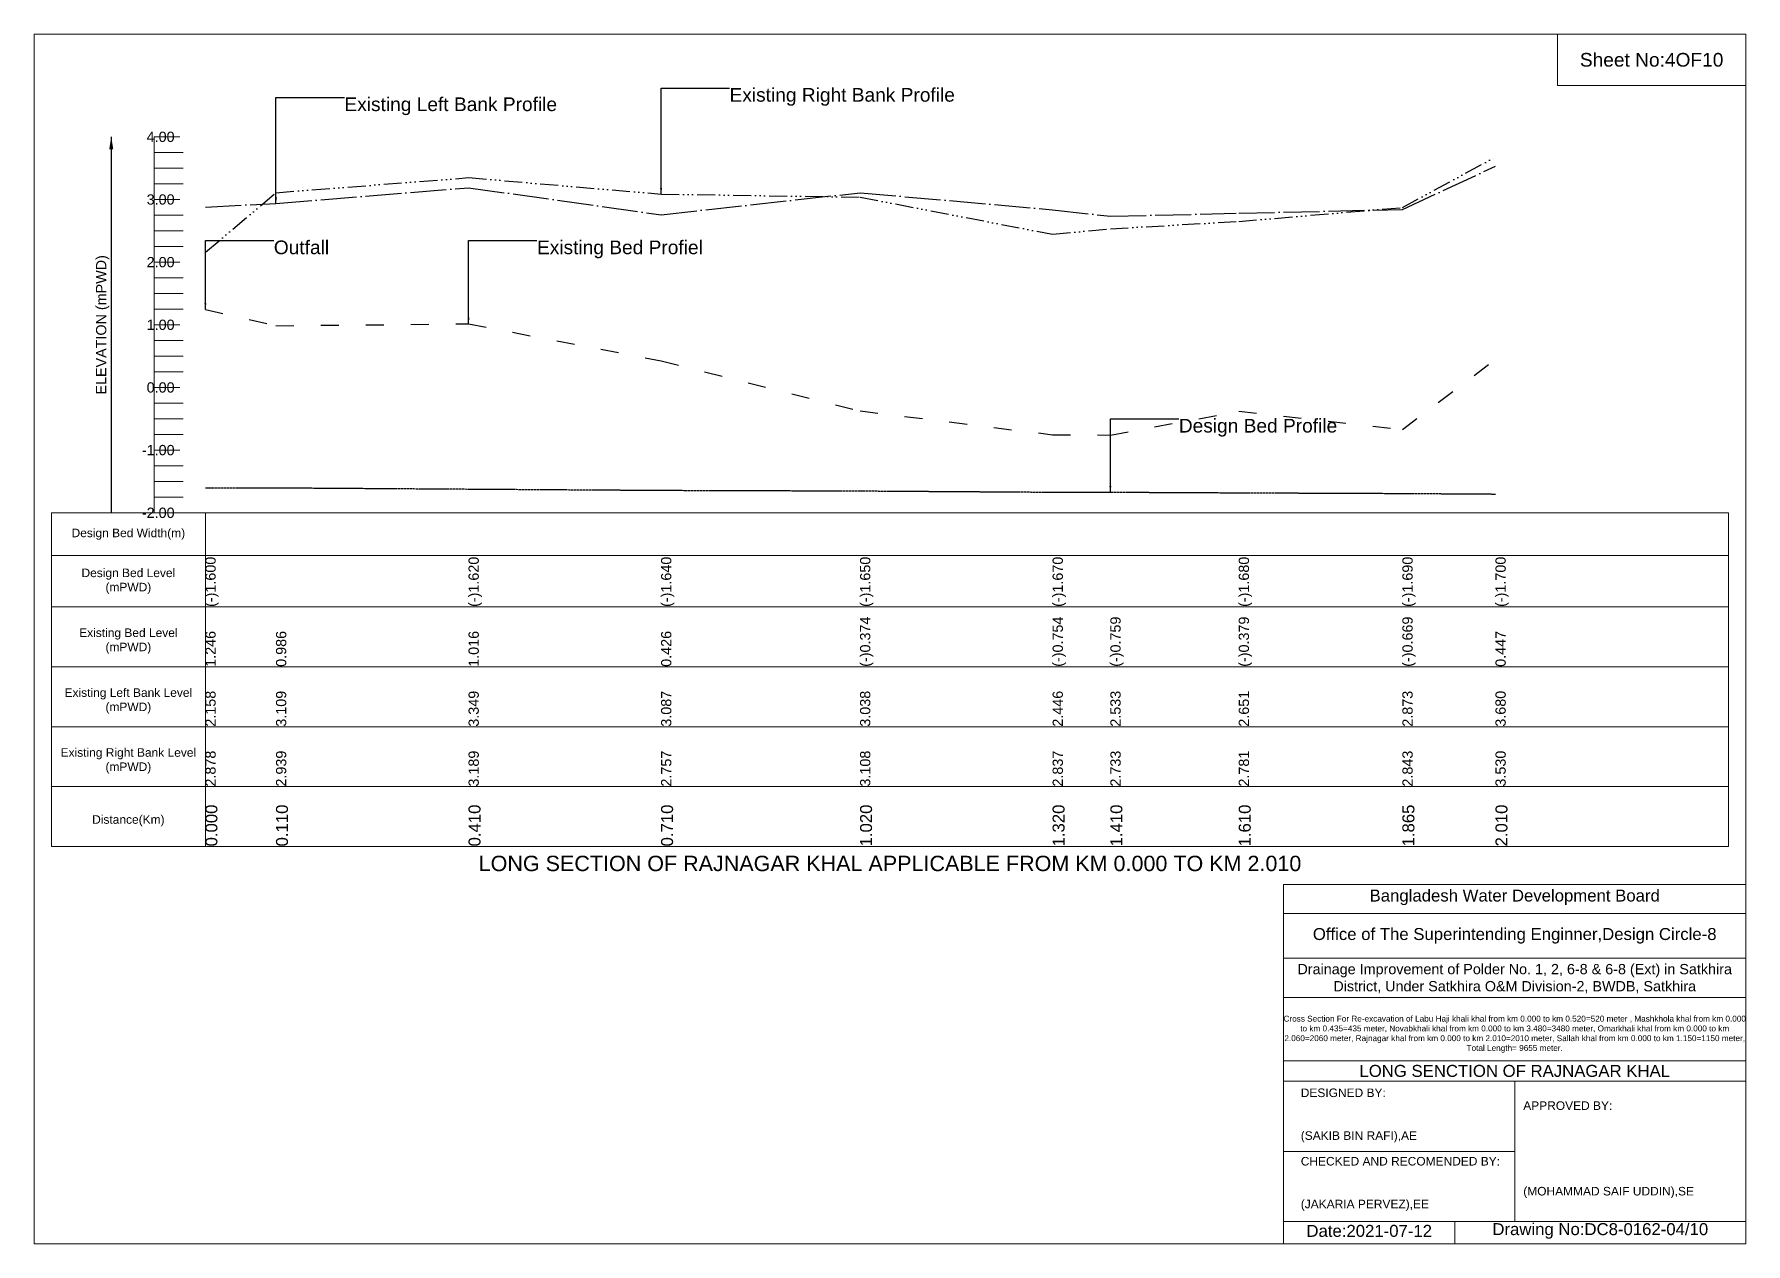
# Model space of a CAD drawing. Header units: inches. Extents: x 91000 to 648000, y -5656 to 141.
# Drawn here: x 500000 to 508000, y -5656 to 0 of the extents above; entities that cross this region are included whole.
import ezdxf

# ---------------------------------------------------------------- set-up
doc = ezdxf.new("R2010")
doc.units = ezdxf.units.IN
doc.header["$LTSCALE"] = 7
doc.header["$MEASUREMENT"] = 0
for name, pattern in [('ACAD_ISO03W100', [30, 12, -18]), ('ACAD_ISO04W100', [30, 24, -3, 0, -3]), ('ACAD_ISO14W100', [24, 12, -3, 0, -3, 0, -3, 0, -3]), ('CENTER', [2, 1.25, -0.25, 0.25, -0.25])]:
    doc.linetypes.add(name, pattern=pattern)
for name, color, linetype, lineweight in [('Cross Section Labels', 7, 'Continuous', 9), ('Design Bed Level Long Section', 7, 'CENTER', 25), ('Existing Bed Level for Long Section', 7, 'ACAD_ISO03W100', 25), ('Existing Left Bank of Long section', 7, 'ACAD_ISO04W100', 25), ('Existing Right Bank of Long Section', 7, 'ACAD_ISO14W100', 25), ('Long Section Border', 7, 'Continuous', 9), ('Long Section Labels', 7, 'Continuous', 9), ('Vscale for Long Section', 7, 'Continuous', 9)]:
    doc.layers.add(name, color=color, linetype=linetype, lineweight=lineweight)
doc.styles.get("Standard").update_dxf_attribs({"font": 'arial.ttf'})
doc.dimstyles.get("Standard").update_dxf_attribs({"dimtxt": 0.18, "dimasz": 0.18, "dimexe": 0.18, "dimexo": 0.0625, "dimgap": 0.09, "dimtad": 0, "dimtih": 1, "dimtoh": 1, "dimdec": 4, "dimzin": 0, "dimdsep": 46, "dimtxsty": 'Standard', "dimcen": 0.09, "dimadec": 0, "dimazin": 0, "dimtfac": 1, "dimtdec": 4, "dimtofl": 0, "dimtmove": 0, "dimatfit": 3, "dimfxl": 1, "dimtolj": 1, "dimtzin": 0, "dimarcsym": 0})

msp = doc.modelspace()

# ---------------------------------------------------------------- texts
at = {"layer": 'Cross Section Labels', "attachment_point": 5}
for s, insert, char_height in [('Sheet No:4OF10', (507560, -120), 64), ('Bangladesh Water Development Board', (506920, -4036), 56), ('Office of The Superintending Enginner,Design Circle-8', (506920, -4216), 56)]:
    msp.add_mtext(s, dxfattribs=dict(at, insert=insert, char_height=char_height))
at = {"layer": 'Cross Section Labels'}
for s, insert, char_height, width, attachment_point in [('Drainage Improvement of Polder No. 1, 2, 6-8 & 6-8 (Ext) in Satkhira District, Under Satkhira O&M Division-2, BWDB, Satkhira', (506920, -4416), 48, 2240, 5), ('Cross Section For Re-excavation of Labu Haji khali khal from km 0.000 to km 0.520=520 meter , Mashkhola khal from km 0.000 to km 0.435=435 meter, Novabkhali khal from km 0.000 to km 3.480=3480 meter, Omarkhali khal from km 0.000 to km 2.060=2060 meter, Rajnagar khal from km 0.000 to km 2.010=2010 meter, Sallah khal from km 0.000 to km 1.150=1150 meter, Total Length= 9655 meter. ', (506920, -4676), 27.4148, 2160, 5), ('LONG SENCTION OF RAJNAGAR KHAL', (506920, -4848), 56, 2240, 5), ('DESIGNED BY:^J^J^J(SAKIB BIN RAFI),AE', (505920, -5056), 40, 1120, 4), ('APPROVED BY:^J^J^J^J^J^J(MOHAMMAD SAIF UDDIN),SE', (506960, -5216), 40, 1120, 4), ('CHECKED AND RECOMENDED BY:^J^J^J(JAKARIA PERVEZ),EE', (505920, -5376), 40, 1120, 4), ('Date:2021-07-12', (506240, -5596), 56, 1120, 5), ('Drawing No:DC8-0162-04/10', (507320, -5596), 56, 1760, 5)]:
    msp.add_mtext(s, dxfattribs=dict(at, insert=insert, char_height=char_height, width=width, attachment_point=attachment_point))
at = {"layer": 'Long Section Border', "attachment_point": 5}
for s, insert, char_height in [('Design Bed Width(m)', (500440, -2338), 40), ('Design Bed Level^J(mPWD)', (500440, -2558), 40), ('Existing Bed Level^J(mPWD)', (500440, -2838), 40), ('Existing Left Bank Level^J(mPWD)', (500440, -3118), 40), ('Existing Right Bank Level^J(mPWD)', (500440, -3398), 40), ('Distance(Km)', (500440, -3678), 40), ('LONG SECTION OF RAJNAGAR KHAL APPLICABLE FROM KM 0.000 TO KM 2.010', (504000, -3878), 72)]:
    msp.add_mtext(s, dxfattribs=dict(at, insert=insert, char_height=char_height))
at = {"layer": 'Long Section Labels', "char_height": 64, "attachment_point": 1}
for s, insert in [('Existing Left Bank Profile', (501450, -295.4)), ('Existing Right Bank Profile', (503250, -251.5)), ('Outfall', (501120, -964.6)), ('Existing Bed Profiel', (502350, -964.6)), ('Design Bed Profile', (505350, -1798.5))]:
    msp.add_mtext(s, dxfattribs=dict(at, insert=insert))
at = {"layer": 'Vscale for Long Section', "char_height": 48, "attachment_point": 6}
for s, insert in [('4.00', (500656, -480)), ('3.00', (500656, -773)), ('2.00', (500656, -1066)), ('1.00', (500656, -1359)), ('0.00', (500656, -1652)), ('-1.00', (500656, -1945)), ('-2.00', (500656, -2238))]:
    msp.add_mtext(s, dxfattribs=dict(at, insert=insert))
at = {"layer": 'Vscale for Long Section', "rotation": 90}
for s, insert, char_height, attachment_point in [('ELEVATION (mPWD)', (500320, -1359), 48, 5), ('(-)1.600', (500800, -2678), 48, 1), ('(-)1.600', (500800, -2678), 48, 1), ('(-)1.620', (502030, -2678), 48, 1), ('(-)1.640', (502930, -2678), 48, 1), ('(-)1.650', (503860, -2678), 48, 1), ('(-)1.670', (504760, -2678), 48, 1), ('(-)1.670', (504760, -2678), 48, 1), ('(-)1.680', (505630, -2678), 48, 1), ('(-)1.690', (506395, -2678), 48, 1), ('(-)1.700', (506830, -2678), 48, 1), ('1.246', (500800, -2958), 48, 1), ('0.986', (501130, -2958), 48, 1), ('1.016', (502030, -2958), 48, 1), ('0.426', (502930, -2958), 48, 1), ('(-)0.374', (503860, -2958), 48, 1), ('(-)0.754', (504760, -2958), 48, 1), ('(-)0.759', (505030, -2958), 48, 1), ('(-)0.379', (505630, -2958), 48, 1), ('(-)0.669', (506395, -2958), 48, 1), ('0.447', (506830, -2958), 48, 1), ('2.158', (500800, -3238), 48, 1), ('3.109', (501130, -3238), 48, 1), ('3.349', (502030, -3238), 48, 1), ('3.087', (502930, -3238), 48, 1), ('3.038', (503860, -3238), 48, 1), ('2.446', (504760, -3238), 48, 1), ('2.533', (505030, -3238), 48, 1), ('2.651', (505630, -3238), 48, 1), ('2.873', (506395, -3238), 48, 1), ('3.680', (506830, -3238), 48, 1), ('2.878', (500800, -3518), 48, 1), ('2.939', (501130, -3518), 48, 1), ('3.189', (502030, -3518), 48, 1), ('2.757', (502930, -3518), 48, 1), ('3.108', (503860, -3518), 48, 1), ('2.837', (504760, -3518), 48, 1), ('2.733', (505030, -3518), 48, 1), ('2.781', (505630, -3518), 48, 1), ('2.843', (506395, -3518), 48, 1), ('3.530', (506830, -3518), 48, 1), ('0.000', (500800, -3798), 56, 1), ('0.110', (501130, -3798), 56, 1), ('0.410', (502030, -3798), 56, 1), ('0.710', (502930, -3798), 56, 1), ('1.020', (503860, -3798), 56, 1), ('1.320', (504760, -3798), 56, 1), ('1.410', (505030, -3798), 56, 1), ('1.610', (505630, -3798), 56, 1), ('1.865', (506395, -3798), 56, 1), ('2.010', (506830, -3798), 56, 1)]:
    msp.add_mtext(s, dxfattribs=dict(at, insert=insert, char_height=char_height, attachment_point=attachment_point))

# ---------------------------------------------------------------- linework, layer by layer
at = {"layer": 'Cross Section Labels'}
for points in [[(500000, 0), (508000, 0), (508000, -5656), (500000, -5656)], [(507120, 0), (508000, 0), (508000, -240), (507120, -240)]]:
    msp.add_lwpolyline(points, close=True, dxfattribs=at)
for points in [[(505840, -5656), (505840, -3976), (508000, -3976)], [(505840, -4112), (508000, -4112)], [(505840, -4320), (508000, -4320)], [(505840, -4504), (508000, -4504)], [(505840, -4800), (508000, -4800)], [(505840, -4896), (508000, -4896)], [(506920, -4896), (506920, -5552)], [(505840, -5224), (506920, -5224)], [(505840, -5552), (508000, -5552)], [(506640, -5552), (506640, -5656)]]:
    msp.add_lwpolyline(points, dxfattribs=at)
at = {"layer": 'Design Bed Level Long Section'}
msp.add_lwpolyline([(500800, -2120.8), (501130, -2120.8), (502030, -2126.7), (502930, -2132.5), (503860, -2135.4), (504760, -2141.3), (505030, -2141.3), (505630, -2144.2), (506395, -2147.2), (506830, -2150.1)], dxfattribs=at)
at = {"layer": 'Existing Bed Level for Long Section'}
msp.add_lwpolyline([(500800, -1286.9), (501130, -1363.1), (502030, -1354.3), (502930, -1527.2), (503860, -1761.6), (504760, -1872.9), (505030, -1874.4), (505630, -1763), (506395, -1848), (506830, -1521)], dxfattribs=at)
at = {"layer": 'Existing Left Bank of Long section'}
msp.add_lwpolyline([(500800, -808.7), (501130, -790.9), (502030, -717.6), (502930, -844.2), (503860, -741.4), (504760, -820.8), (505030, -851.2), (505630, -837.2), (506395, -819), (506830, -617.7)], dxfattribs=at)
at = {"layer": 'Existing Right Bank of Long Section'}
msp.add_lwpolyline([(500800, -1019.7), (501130, -741.1), (502030, -670.7), (502930, -747.5), (503860, -761.9), (504760, -935.3), (505030, -909.8), (505630, -875.3), (506395, -810.2), (506830, -573.8)], dxfattribs=at)
at = {"layer": 'Long Section Border'}
msp.add_lwpolyline([(500080, -2238), (507920, -2238), (507920, -3798), (500080, -3798)], close=True, dxfattribs=at)
for points in [[(500800, -2238), (500800, -3798)], [(500080, -2438), (507920, -2438)], [(500080, -2678), (507920, -2678)], [(500080, -2958), (507920, -2958)], [(500080, -3238), (507920, -3238)], [(500080, -3518), (507920, -3518)]]:
    msp.add_lwpolyline(points, dxfattribs=at)
at = {"layer": 'Vscale for Long Section'}
for points in [[(500560, -2238), (500560, -1945), (500560, -1652), (500560, -1359), (500560, -1066), (500560, -773), (500560, -480)], [(500560, -480), (500680, -480)], [(500560, -553.2), (500696, -553.2)], [(500560, -626.5), (500696, -626.5)], [(500560, -699.8), (500696, -699.8)], [(500560, -773), (500680, -773)], [(500560, -846.2), (500696, -846.2)], [(500560, -919.5), (500696, -919.5)], [(500560, -992.8), (500696, -992.8)], [(500560, -1066), (500680, -1066)], [(500560, -1139.2), (500696, -1139.2)], [(500560, -1212.5), (500696, -1212.5)], [(500560, -1285.8), (500696, -1285.8)], [(500560, -1359), (500680, -1359)], [(500560, -1432.2), (500696, -1432.2)], [(500560, -1505.5), (500696, -1505.5)], [(500560, -1578.8), (500696, -1578.8)], [(500560, -1652), (500680, -1652)], [(500560, -1725.2), (500696, -1725.2)], [(500560, -1798.5), (500696, -1798.5)], [(500560, -1871.8), (500696, -1871.8)], [(500560, -1945), (500680, -1945)], [(500560, -2018.2), (500696, -2018.2)], [(500560, -2091.5), (500696, -2091.5)], [(500560, -2164.8), (500696, -2164.8)], [(500560, -2238), (500680, -2238)]]:
    msp.add_lwpolyline(points, dxfattribs=at)

msp.set_redraw_order([(e.dxf.handle, doc.entitydb.next_handle()) for e in msp.query("TEXT MTEXT ATTDEF DIMENSION ARC_DIMENSION")])  # texts and dimensions are drawn at this point

# ---------------------------------------------------------------- leaders
at = {"layer": 'Long Section Labels', "annotation_type": 0, "has_hookline": 1, "hookline_direction": 0}
for points, text_width in [([(501130, -790.9), (501130, -295.4), (501449.9, -295.4)], 983.1), ([(502930, -747.5), (502930, -251.5), (503249.9, -251.5)], 1042.7), ([(500800, -1286.9), (500800, -964.6), (501119.9, -964.6)], 247.8), ([(502030, -1354.3), (502030, -964.6), (502349.9, -964.6)], 761.9), ([(505030, -2141.3), (505030, -1798.5), (505349.9, -1798.5)], 729.9)]:
    msp.add_leader(points, dimstyle='Standard', override={"dimasz": 28.8}, dxfattribs=dict(at, text_width=text_width))
at = {"layer": 'Vscale for Long Section'}
msp.add_leader([(500360, -480), (500360, -2238)], dimstyle='Standard', override={"dimasz": 57.6}, dxfattribs=at)

doc.saveas('drawing.dxf')
